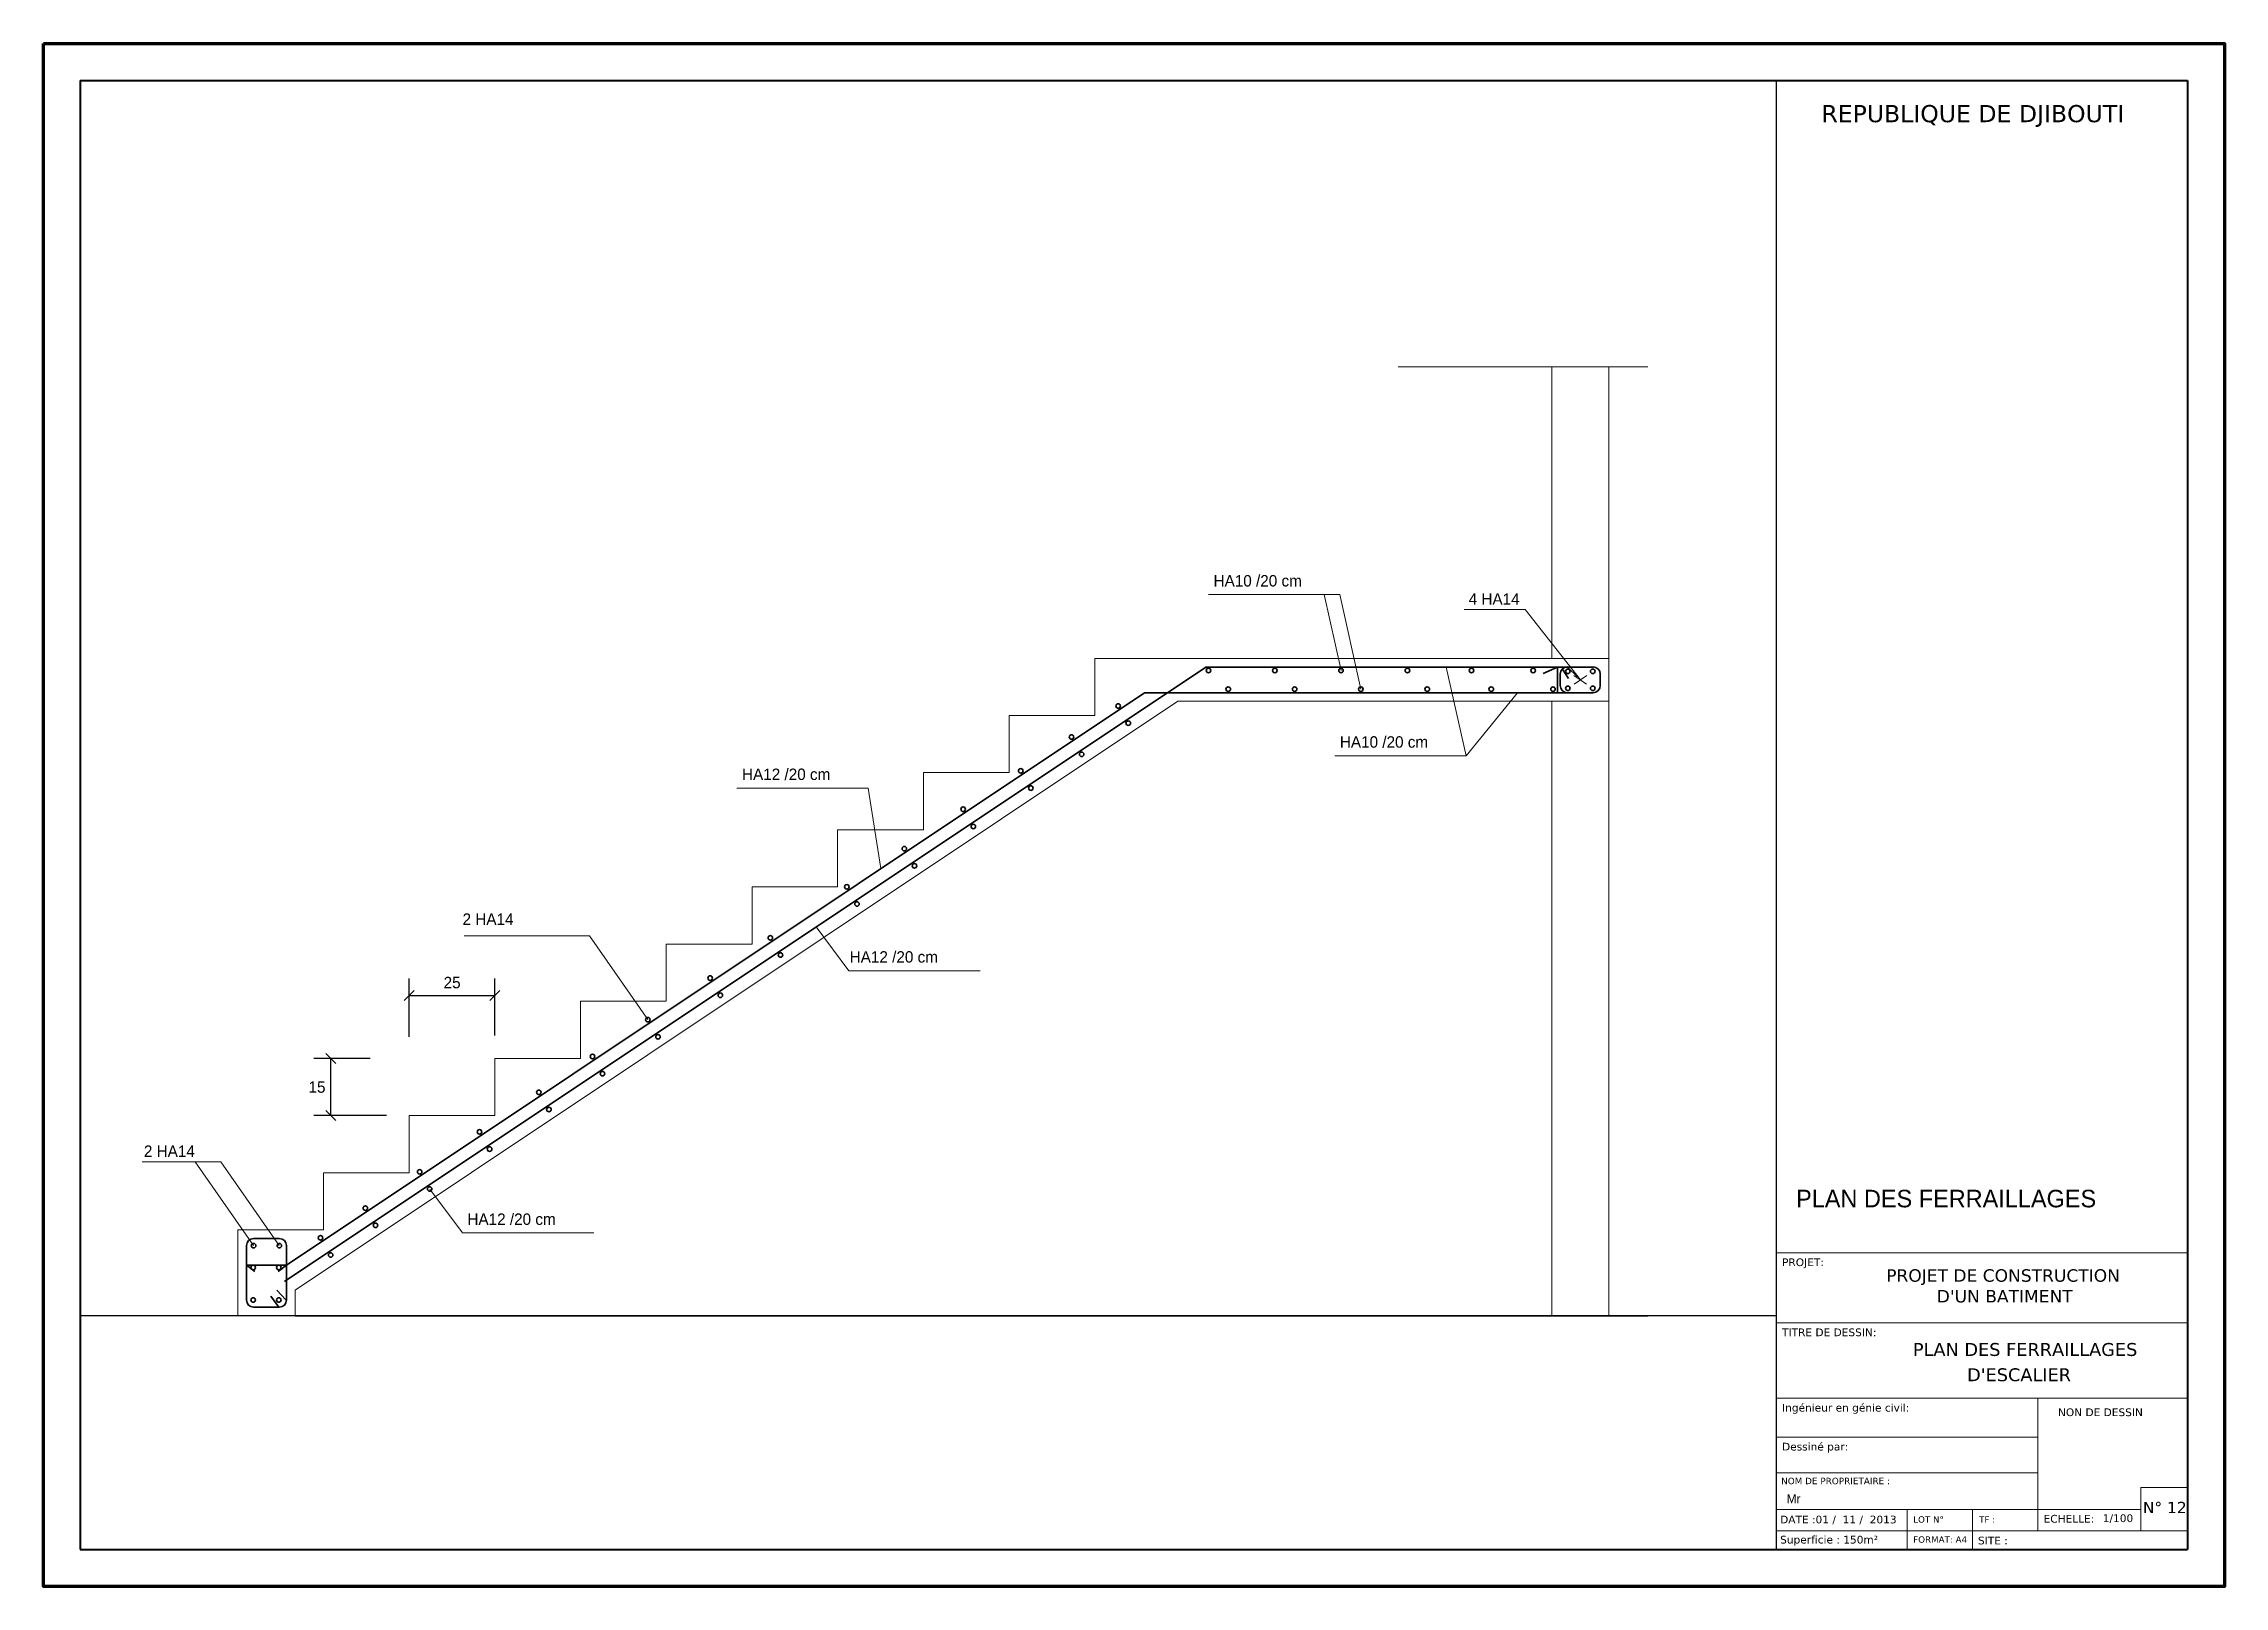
# Model space of a CAD drawing. Extents: x -110 to 3211, y -163 to 893.
# Drawn here: x 122.94 to 137.79, y -28.95 to -18.45 of the extents above; entities that cross this region are included whole.
import ezdxf

# ---------------------------------------------------------------- set-up
doc = ezdxf.new("R2010")
doc.units = 0
doc.header["$LTSCALE"] = 0.8
doc.header["$MEASUREMENT"] = 0
doc.layers.get('0').update_dxf_attribs({"color": 5, "linetype": 'CONTINUOUS'})
doc.layers.add('COMBLDG', color=7, linetype='CONTINUOUS')
doc.layers.add('Cotation', color=11, linetype='CONTINUOUS')
for name, color, linetype, lineweight in [('DET -FER', 7, 'CONTINUOUS', 13), ('DETAIL', 1, 'CONTINUOUS', 35), ('Layer1', 3, 'CONTINUOUS', 15)]:
    doc.layers.add(name, color=color, linetype=linetype, lineweight=lineweight)
doc.styles.add('style1', font='FTLTLT.TTF', dxfattribs={"width": 0.8, "height": 30})

msp = doc.modelspace()

# ---------------------------------------------------------------- texts
at = {"layer": 'COMBLDG', "color": 7, "lineweight": 9, "attachment_point": 1}
for s, insert, char_height, width in [('\\pi0.81068;{\\fVerdana|b0|i0|c0|p34;REPUBLIQUE DE DJIBOUTI}', (134.238, -18.872, -0.311), 0.1169, 3.76087), ('\\pi0.7076;PLAN DES FERRAILLAGES', (134.169, -26.255), 0.11955, 3.8461), ('{\\fVerdana|b0|i0|c0|p34;\\C55;PROJET:}', (134.781, -26.722, -0.074), 0.05245, 5.87522), ("\\pi0.7852;{\\fVerdana|b0|i0|c0|p34;PROJET DE CONSTRUCTION \\P\\pi1.1295;D'UN BATIMENT }", (134.705, -26.796, 0.301), 0.08466, 3.19274), ('{\\fVerdana|b0|i0|c0|p34;\\C55;TITRE DE DESSIN:}', (134.781, -27.199, -0.074), 0.05245, 5.87522), ('{\\fVerdana|b0|i0|c0|p34;PLAN DES FERRAILLAGES}', (135.672, -27.298, -0.049), 0.08787, 2.82671), ("{\\fVerdana|b0|i0|c0|p34;D'ESCALIER}", (136.041, -27.47, -0.049), 0.08787, 2.82671), ('{\\fVerdana|b0|i0|c0|p34;\\C55;Ingénieur en génie civil:}', (134.781, -27.712, -0.074), 0.05245, 5.87522), ('{\\fVerdana|b0|i0|c0|p34;NON DE DESSIN}', (136.66, -27.743, -0.239), 0.05245, 5.87522), ('{\\fVerdana|b0|i0|c0|p34;\\C55;Dessiné par:}', (134.781, -27.977, -0.161), 0.05245, 5.87522), ('{\\fVerdana|b0|i0|c0|p34;\\C55;NOM DE PROPRIETAIRE :}', (134.775, -28.215, -0.047), 0.04386, 4.91309), ('{\\fArial|b0|i0|c0|p34; \\fColonna MT|b0|i0|c0|p82; \\H1.143x;Mr }', (134.773, -28.328, -0.088), 0.05245, 5.87522), ('{\\fVerdana|b0|i0|c0|p34;DATE :01 /  11 /  2013}', (134.768, -28.473, -0.161), 0.05245, 5.87522), ('{\\fVerdana|b0|i0|c0|p34;LOT N° }', (135.674, -28.477, -0.114), 0.04326, 4.84569), ('{\\fVerdana|b0|i0|c0|p34;TF : }', (136.123, -28.477, -0.133), 0.04326, 4.84569), ('{\\fVerdana|b0|i0|c0|p34;ECHELLE:}', (136.562, -28.468, -0.334), 0.05245, 5.87522), ('{\\fVerdana|b0|i0|c0|p34;1/100}', (136.965, -28.464, -0.282), 0.05245, 5.87522), ('{\\fVerdana|b0|i0|c0|p34;N° 12}', (137.238, -28.379, -0.054), 0.07668, 8.58995), ('{\\fVerdana|b0|i0|c0|p34;Superficie : 150m²}', (134.768, -28.61, -0.16), 0.05245, 5.87522), ('{\\fVerdana|b0|i0|c0|p34;FORMAT: A4}', (135.674, -28.614, -0.132), 0.04326, 4.84569), ('{\\fVerdana|b0|i0|c0|p34;SITE : }', (136.115, -28.616, -0.161), 0.05245, 5.87522)]:
    msp.add_mtext(s, dxfattribs=dict(at, insert=insert, char_height=char_height, width=width))
at = {"layer": 'Cotation', "color": 7, "ltscale": 0.15, "char_height": 0.0778, "attachment_point": 5}
for s, insert in [('\\A1;25', (125.725, -24.845)), ('\\A1;15', (124.805, -25.556))]:
    msp.add_mtext(s, dxfattribs=dict(at, insert=insert))
at = {"layer": 'Layer1', "color": 7, "style": 'style1'}
for s, p in [(' HA10 /20 cm', (130.881, -22.149)), (' HA10 /20 cm', (131.741, -23.246)), (' HA12 /20 cm', (127.67, -23.466)), ('2 HA14', (125.796, -24.452)), ('HA12 /20 cm', (128.432, -24.709)), ('2 HA14', (123.626, -26.031)), (' HA12 /20 cm', (125.8, -26.494))]:
    msp.add_text(s, height=0.0778, dxfattribs=at).set_placement(p)
at = {"layer": 'Layer1', "color": 7, "ltscale": 0.15, "style": 'style1'}
msp.add_text('4 HA14', height=0.0778, dxfattribs=at).set_placement((132.647, -22.273))

# ---------------------------------------------------------------- blocks, each defined once
blk = doc.blocks.new('_OBLIQUE')
at = {"color": 0, "linetype": 'ByBlock'}
blk.add_line((-0.5, -0.5), (0.5, 0.5), dxfattribs=at)

# ---------------------------------------------------------------- linework, layer by layer
at = {"color": 5, "lineweight": 40}
for p, q in [((123.193, -18.704), (137.543, -18.704)), ((123.193, -18.704), (123.193, -28.704)), ((137.543, -18.704), (137.543, -28.704)), ((123.193, -28.704), (137.543, -28.704))]:
    msp.add_line(p, q, dxfattribs=at)
at = {"color": 5, "lineweight": 100}
msp.add_lwpolyline([(122.943, -18.454), (137.793, -18.454), (137.793, -28.954), (122.943, -28.954)], close=True, dxfattribs=at)
at = {"layer": 'COMBLDG', "color": 7, "lineweight": 30}
msp.add_line((134.744, -28.704), (134.744, -18.704), dxfattribs=at)
at = {"layer": 'COMBLDG', "color": 7, "lineweight": 9}
for p, q in [((134.744, -26.683, 0.088), (137.543, -26.683, -0.282)), ((134.744, -27.16, 0.088), (137.543, -27.16, -0.282)), ((134.744, -27.673, 0.088), (137.543, -27.673, -0.282)), ((136.522, -27.673, -0.147), (136.522, -28.577, -0.266)), ((134.744, -27.938, 0), (136.522, -27.938, -0.235)), ((134.744, -28.182, 0.088), (136.522, -28.182, -0.147)), ((137.224, -28.282, -0.533), (137.543, -28.282, -0.565)), ((137.224, -28.282, 0), (137.224, -28.577, 0)), ((134.744, -28.43), (137.224, -28.43, -0.25)), ((135.633, -28.43, 0.019), (135.633, -28.704, -0.017)), ((136.077, -28.704, 0), (136.077, -28.43, 0)), ((134.744, -28.577, 0), (137.543, -28.577))]:
    msp.add_line(p, q, dxfattribs=at)
at = {"layer": 'Cotation', "color": 7, "ltscale": 0.15}
for p, q in [((125.433, -25.215), (125.433, -24.816)), ((125.433, -24.933), (126.016, -24.933)), ((126.016, -25.206), (126.016, -24.816)), ((125.166, -25.361), (124.783, -25.361)), ((124.899, -25.75), (124.899, -25.361)), ((125.277, -25.75), (124.783, -25.75))]:
    msp.add_line(p, q, dxfattribs=at)
at = {"layer": 'DET -FER', "color": 7, "ltscale": 0.15}
for p, q in [((132.166, -20.654), (133.868, -20.654)), ((133.213, -22.638), (133.213, -20.654)), ((133.601, -27.112), (133.601, -20.654)), ((130.101, -23.027), (130.101, -22.638)), ((130.101, -22.638), (133.601, -22.638)), ((124.655, -26.938), (130.667, -22.93)), ((130.667, -22.93), (133.601, -22.93)), ((133.213, -23.027), (133.213, -22.93)), ((133.213, -22.93), (133.213, -27.112)), ((129.517, -23.416), (129.517, -23.027)), ((129.517, -23.027), (130.101, -23.027)), ((128.934, -23.805), (128.934, -23.416)), ((128.934, -23.416), (129.517, -23.416)), ((128.35, -24.194), (128.35, -23.805)), ((128.35, -23.805), (128.934, -23.805)), ((127.767, -24.583), (127.767, -24.194)), ((127.767, -24.194), (128.35, -24.194)), ((127.183, -24.972), (127.183, -24.583)), ((127.183, -24.583), (127.767, -24.583)), ((126.6, -25.361), (126.6, -24.972)), ((126.6, -24.972), (127.183, -24.972)), ((126.016, -25.75), (126.016, -25.361)), ((126.016, -25.361), (126.6, -25.361)), ((125.433, -26.139), (125.433, -25.75)), ((125.433, -25.75), (126.016, -25.75)), ((124.85, -26.528), (124.85, -26.139)), ((124.85, -26.139), (125.433, -26.139)), ((124.266, -27.112), (124.266, -26.528)), ((124.266, -26.528), (124.85, -26.528)), ((124.655, -27.112), (124.655, -26.938)), ((124.263, -27.112), (124.652, -27.112)), ((124.266, -27.112), (124.655, -27.112))]:
    msp.add_line(p, q, dxfattribs=at)
at = {"layer": 'DET -FER', "color": 3, "lineweight": 30, "ltscale": 0.15}
for p, q in [((134.744, -27.112), (123.193, -27.112)), ((124.655, -27.112), (133.868, -27.112, 0))]:
    msp.add_line(p, q, dxfattribs=at)
at = {"layer": 'DETAIL', "color": 7, "ltscale": 0.15}
for p, q in [((124.584, -26.879), (130.857, -22.697)), ((130.857, -22.697), (133.495, -22.697)), ((133.252, -22.697), (133.155, -22.74)), ((133.252, -22.872), (133.252, -22.697)), ((133.285, -22.711), (133.326, -22.776)), ((133.319, -22.697), (133.495, -22.697)), ((133.319, -22.697), (133.389, -22.764)), ((133.271, -22.823), (133.271, -22.745)), ((133.543, -22.745), (133.543, -22.823)), ((124.597, -26.767), (130.439, -22.872)), ((130.439, -22.872), (133.495, -22.872)), ((133.495, -22.872), (133.319, -22.872)), ((124.324, -27.005), (124.324, -26.635)), ((124.373, -26.586), (124.548, -26.586)), ((124.597, -26.635), (124.597, -27.005)), ((124.597, -26.767), (124.324, -26.767)), ((124.324, -26.767), (124.381, -26.812)), ((124.597, -26.767), (124.541, -26.812)), ((124.545, -27.053), (124.491, -26.979)), ((124.593, -27.005), (124.532, -26.939)), ((124.548, -27.053), (124.373, -27.053))]:
    msp.add_line(p, q, dxfattribs=at)
for centre in [(130.875, -22.721), (131.327, -22.721), (131.778, -22.721), (132.23, -22.721), (132.666, -22.721), (133.086, -22.721), (133.322, -22.726), (133.492, -22.726), (131.01, -22.848), (131.462, -22.848), (131.913, -22.848), (132.365, -22.848), (132.801, -22.848), (133.221, -22.848), (133.322, -22.842), (133.492, -22.842), (130.26, -22.962), (129.943, -23.173), (130.329, -23.079), (130.012, -23.291), (129.597, -23.404), (129.666, -23.521), (129.205, -23.665), (129.274, -23.782), (128.804, -23.933), (128.873, -24.05), (128.413, -24.193), (128.482, -24.31), (127.892, -24.54), (127.961, -24.657), (127.482, -24.814), (127.551, -24.931), (127.058, -25.097), (127.127, -25.214), (126.681, -25.348), (126.749, -25.465), (126.315, -25.592), (126.384, -25.709), (125.911, -25.861), (125.98, -25.978), (125.504, -26.133), (125.572, -26.25), (125.134, -26.38), (124.829, -26.582), (125.203, -26.497), (124.373, -26.635), (124.548, -26.635), (124.898, -26.699), (124.37, -26.784), (124.545, -26.784), (124.37, -27.005), (124.545, -27.005)]:
    msp.add_circle(centre, 0.0155, dxfattribs=at)
for centre, start, end in [((133.319, -22.745), 90, 180), ((133.495, -22.745), 0, 90), ((133.319, -22.823), 180, 270), ((133.495, -22.823), 270, 0), ((124.373, -26.635), 90, 180), ((124.548, -26.635), 0, 90), ((124.373, -27.005), 180, 270), ((124.548, -27.005), 270, 0)]:
    msp.add_arc(centre, 0.0486, start, end, dxfattribs=at)
at = {"layer": 'Layer1', "color": 7, "lineweight": 9, "ltscale": 0.15}
for p, q in [((131.77, -22.204), (130.875, -22.204)), ((133.363, -22.754), (133.45, -22.813)), ((133.452, -22.754), (133.365, -22.813)), ((132.63, -23.301), (131.735, -23.301)), ((128.559, -23.521), (127.664, -23.521)), ((128.427, -24.764), (128.204, -24.465)), ((126.661, -24.526), (125.807, -24.526)), ((129.321, -24.764), (128.427, -24.764)), ((124.151, -26.064), (123.615, -26.064)), ((125.795, -26.549), (125.572, -26.25)), ((126.69, -26.549), (125.795, -26.549))]:
    msp.add_line(p, q, dxfattribs=at)
at = {"layer": 'Layer1', "color": 7, "ltscale": 0.15}
for p, q in [((131.778, -22.721), (131.663, -22.204)), ((131.77, -22.204), (131.913, -22.848)), ((133.032, -22.306), (132.616, -22.306)), ((133.408, -22.785), (133.032, -22.306)), ((132.63, -23.301), (132.493, -22.697)), ((132.63, -23.301), (132.98, -22.872)), ((128.559, -23.521), (128.645, -24.068)), ((126.661, -24.526), (127.058, -25.097)), ((123.976, -26.064), (124.373, -26.635)), ((124.151, -26.064), (124.548, -26.635))]:
    msp.add_line(p, q, dxfattribs=at)

# ---------------------------------------------------------------- block references
at = {"layer": 'Cotation', "color": 7, "ltscale": 0.15, "zscale": 0.06807076452470029}
for p, xscale, yscale, rotation in [((125.433, -24.933), 0.06807076452332694, 0.06807076452332694, 180), ((124.899, -25.361), 0.06807076452241745, 0.06807076452241745, 90), ((124.899, -25.75), 0.06807076452241745, 0.06807076452241745, 270)]:
    msp.add_blockref('_OBLIQUE', p, dxfattribs=dict(at, xscale=xscale, yscale=yscale, rotation=rotation))
at = {"layer": 'Cotation', "color": 7, "ltscale": 0.15, "xscale": 0.06807076452332694, "yscale": 0.06807076452332694, "zscale": 0.06807076452470029}
msp.add_blockref('_OBLIQUE', (126.016, -24.933), dxfattribs=at)

msp.set_redraw_order([(e.dxf.handle, doc.entitydb.next_handle()) for e in msp.query("TEXT MTEXT ATTDEF DIMENSION ARC_DIMENSION")])  # texts and dimensions are drawn at this point

doc.saveas('drawing.dxf')
